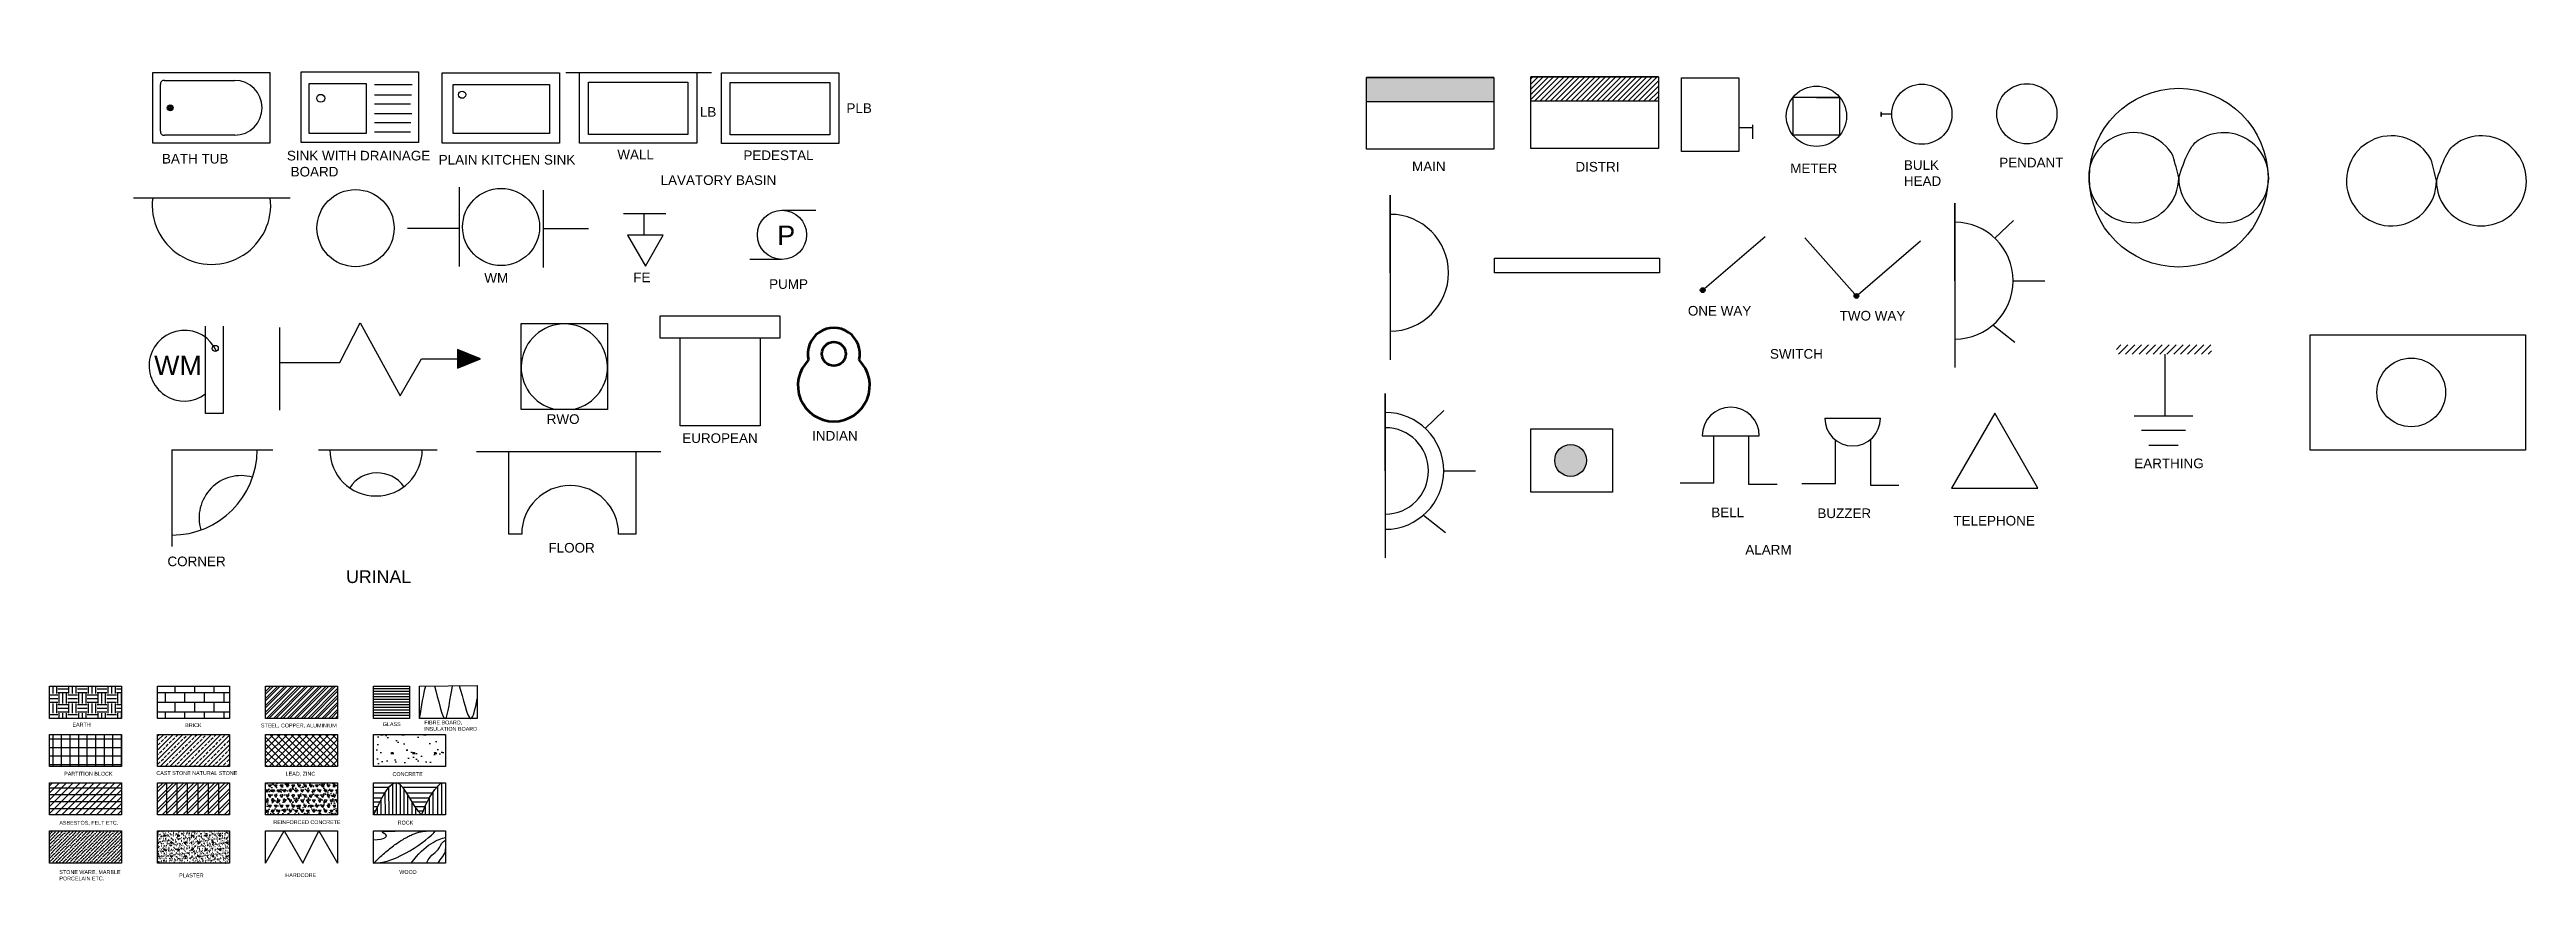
# Model space of a CAD drawing. Header units: millimetres. Extents: x 1287 to 66242, y 1495 to 12287.
# Drawn here: x 1287 to 33483, y 1495 to 12287 of the extents above; entities that cross this region are included whole.
import ezdxf

# ---------------------------------------------------------------- set-up
doc = ezdxf.new("R2010")
doc.units = ezdxf.units.MM
doc.styles.get("Standard").update_dxf_attribs({"font": 'arial.ttf'})

msp = doc.modelspace()

# ---------------------------------------------------------------- texts
at = {"lineweight": 200, "ltscale": 250, "char_height": 125, "attachment_point": 1}
for s, insert in [('LB', (9741, 11540)), ('PLB', (11646, 11589)), ('WALL', (8668, 10986)), ('PEDESTAL', (10307, 10977)), ('PLAIN KITCHEN SINK', (6346, 10919)), ('LAVATORY BASIN', (9230, 10654))]:
    msp.add_mtext_dynamic_manual_height_columns(s, width=1958.1, gutter_width=12.5, heights=[672], dxfattribs=dict(at, insert=insert))
at = {"lineweight": 200, "ltscale": 150, "attachment_point": 1}
for s, width, heights, insert, char_height in [('SINK WITH DRAINAGE\\P BOARD', 2270.81, [579], (4373, 10972), 125), ('BATH TUB', 1537.56, [0], (2749, 10932), 125), ('MAIN', 901.11, [306], (18998, 10833), 125), ('DISTRI', 901.11, [306], (21122, 10828), 125), ('METER', 901.11, [306], (23914, 10807), 125), ('BULK HEAD', 577.7, [338], (25391, 10850), 125), ('PENDANT', 901.11, [306], (26631, 10882), 125), ('WM', 728.59, [306], (6939, 9384), 125), ('FE', 728.59, [306], (8875, 9391), 125), ('PUMP', 728.59, [306], (10641, 9304), 125), ('ONE WAY', 901.11, [306], (22583, 8957), 125), ('TWO WAY', 901.11, [306], (24556, 8893), 125), ('SWITCH', 901.11, [306], (23650, 8397), 125), ('RWO', 901.11, [306], (7750, 7550), 125), ('EUROPEAN', 901.11, [306], (9512, 7303), 125), ('INDIAN', 901.11, [306], (11200, 7333), 125), ('EARTHING', 604.56, [293], (28386, 6975), 125), ('BELL', 604.56, [293], (22888, 6338), 125), ('BUZZER', 604.56, [293], (24267, 6327), 125), ('TELEPHONE', 604.56, [293], (26035, 6230), 125), ('FLOOR', 901.11, [306], (7773, 5879), 125), ('ALARM', 604.56, [293], (23330, 5853), 125), ('CORNER', 901.11, [306], (2820, 5702), 125), ('URINAL', 901.11, [306], (5142, 5523), 165)]:
    msp.add_mtext_dynamic_manual_height_columns(s, width=width, gutter_width=12.5, heights=heights, dxfattribs=dict(at, insert=insert, char_height=char_height))
at = {"char_height": 250, "attachment_point": 1}
for s, insert in [('P', (10747, 10001)), ('WM', (2647, 8312))]:
    msp.add_mtext(s, dxfattribs=dict(at, insert=insert))
at = {"char_height": 50, "attachment_point": 1}
for s, width, heights, insert in [('EARTH', 936.18, [0], (1585, 3544)), ('GLASS', 936.18, [0], (5619, 3550)), ('FIBRE BOARD, \\PINSULATION BOARD', 1380.74, [149], (6158, 3572)), ('BRICK', 936.18, [0], (3050, 3537)), ('STEEL, COPPER, ALUMINIUM', 1212.62, [135], (4035, 3533)), ('PARTITION BLOCK', 936.18, [0], (1478, 2906)), ('CAST STONE NATURAL STONE', 1071.35, [157], (2676, 2915)), ('LEAD, ZINC', 936.18, [0], (4357, 2906)), (' CONCRETE', 936.18, [0], (5726, 2902)), ('ASBESTOS, FELT ETC.', 936.18, [0], (1415, 2269)), ('REINFORCED CONCRETE', 936.18, [0], (4197, 2277)), ('ROCK', 936.18, [0], (5813, 2271)), ('STONE WARE, MARBLE PORCELAIN ETC.', 936.18, [0], (1415, 1629)), ('WOOD', 936.18, [0], (5834, 1630)), ('PLASTER', 936.18, [0], (2972, 1586)), ('HARDCORE', 936.18, [0], (4353, 1589))]:
    msp.add_mtext_dynamic_manual_height_columns(s, width=width, gutter_width=12.5, heights=heights, dxfattribs=dict(at, insert=insert))

# ---------------------------------------------------------------- blocks, each defined once
blk = doc.blocks.new('Bath Tub - 26 x 60 in.')
for p, q in [((8, -18), (10, -18)), ((9, -17), (9, -19))]:
    blk.add_line(p, q)
blk.add_lwpolyline([(0, -36), (0, 0), (60, 0), (60, -36)], close=True)
for points in [[(4, -30), (4, -6)], [(6, -4), (42, -4)], [(42, -32), (6, -32)]]:
    blk.add_lwpolyline(points)
for radius in [1.5, 1]:
    blk.add_circle((9, -18), radius)
for centre, radius, start, end in [((5.75, -5.75), 1.77, 81.8699, 188.1301), ((42, -18), 14, 270, 90), ((5.75, -30.25), 1.77, 171.8699, 278.1301)]:
    blk.add_arc(centre, radius, start, end)
blk = doc.blocks.new('Ground')
at = {"color": 7}
for p, q in [((-0.1, 0), (0.1, 0)), ((0.075, -0.05), (-0.075, -0.05)), ((-0.05, -0.1), (0.05, -0.1))]:
    blk.add_line(p, q, dxfattribs=at)

# ---------------------------------------------------------------- hatches: boundary and pattern name
h = msp.add_hatch(color=256)
h.dxf.hatch_style = 1
h.paths.add_polyline_path([(20061, 11608), (20061, 11924), (18404, 11924), (18404, 11608)])
h = msp.add_hatch()
h.set_pattern_fill('ANSI31', color=256, scale=15)
h.set_pattern_definition([(45, (4461.34, 0), (-33.67596, 33.67596), [])])
h.paths.add_polyline_path([(22200, 11616), (22200, 11932), (20544, 11932), (20544, 11616)])
h = msp.add_hatch(color=256)
h.dxf.hatch_style = 1
h.paths.add_polyline_path([(25100, 11470), (25091, 11470), (25091, 11423), (25100, 11423)])
h = msp.add_hatch(color=256)
h.dxf.hatch_style = 1
h.paths.add_polyline_path([(22807, 9162, 1), (22745, 9162, 1)])
h = msp.add_hatch(color=256)
h.dxf.hatch_style = 1
h.paths.add_polyline_path([(24805, 9087, 1), (24743, 9087, 1)])
h = msp.add_hatch(color=256)
h.dxf.hatch_style = 1
h.paths.add_polyline_path([(6592, 8392), (6592, 8151), (6888, 8272)])
h = msp.add_hatch()
h.set_pattern_fill('ANSI31', color=256, scale=20)
h.set_pattern_definition([(45, (13496.25, 5321.43), (-44.90128, 44.90128), [])])
h.paths.add_polyline_path([(29390, 8452), (28153, 8452), (28153, 8331), (29390, 8331)])
h = msp.add_hatch(color=256)
h.dxf.hatch_style = 1
h.paths.add_polyline_path([(20852, 6950, 1), (21264, 6950, 1)])
h = msp.add_hatch()
h.set_pattern_fill('EARTH', color=256, scale=20)
h.paths.add_polyline_path([(2224, 4018), (1287, 4018), (1287, 3600), (2224, 3600)])
h = msp.add_hatch()
h.set_pattern_fill('BRICK', color=256, scale=20)
h.paths.add_polyline_path([(3628, 4018), (2692, 4018), (2692, 3600), (3628, 3600)])
h = msp.add_hatch()
h.set_pattern_fill('STEEL', color=256, scale=20)
h.set_pattern_definition([(45, (0, 0), (-44.9013, 44.9013), []), (45, (0, 31.75), (-44.9013, 44.9013), [])])
h.paths.add_polyline_path([(5032, 4018), (4096, 4018), (4096, 3600), (5032, 3600)])
h = msp.add_hatch()
h.set_pattern_fill('_USER', color=256, scale=35, pattern_type=0)
h.set_pattern_definition([(0, (0, 0), (0, 35), [])])
h.paths.add_polyline_path([(5968, 4018), (5500, 4018), (5500, 3600), (5968, 3600)])
h = msp.add_hatch()
h.set_pattern_fill('NET', color=256, scale=35)
h.paths.add_polyline_path([(2224, 3391), (1287, 3391), (1287, 2973), (2224, 2973)])
h = msp.add_hatch()
h.set_pattern_fill('JIS_STN_2.5', color=256, scale=35)
h.paths.add_polyline_path([(3628, 3391), (2692, 3391), (2692, 2973), (3628, 2973)])
h = msp.add_hatch()
h.set_pattern_fill('ANSI37', color=256, scale=20)
h.paths.add_polyline_path([(5032, 3391), (4096, 3391), (4096, 2973), (5032, 2973)])
h = msp.add_hatch()
h.set_pattern_fill('AR-SAND', color=256, scale=5)
h.paths.add_polyline_path([(6436, 3391), (5500, 3391), (5500, 2973), (6436, 2973)])
h = msp.add_hatch()
h.set_pattern_fill('SWAMP', color=256, scale=11)
h.paths.add_polyline_path([(6436, 3391), (5500, 3391), (5500, 2973), (6436, 2973)])
h = msp.add_hatch()
h.set_pattern_fill('ANSI31', color=256, scale=20)
h.paths.add_polyline_path([(2224, 2764), (1287, 2764), (1287, 2347), (2224, 2347)])
h = msp.add_hatch()
h.set_pattern_fill('_USER', color=256, scale=90, pattern_type=0)
h.set_pattern_definition([(0, (0, 0), (0, 90), [])])
h.paths.add_polyline_path([(2224, 2764), (1287, 2764), (1287, 2347), (2224, 2347)])
h = msp.add_hatch()
h.set_pattern_fill('ANSI32', color=256, scale=10)
h.paths.add_polyline_path([(3628, 2764), (2692, 2764), (2692, 2347), (3628, 2347)])
h = msp.add_hatch()
h.set_pattern_fill('AR-SAND', color=256, scale=2)
h.paths.add_polyline_path([(5032, 2764), (4096, 2764), (4096, 2347), (5032, 2347)])
h = msp.add_hatch()
h.set_pattern_fill('TRIANG', color=256, scale=8)
h.paths.add_polyline_path([(5032, 2764), (4096, 2764), (4096, 2347), (5032, 2347)])
h = msp.add_hatch()
h.set_pattern_fill('ANSI36', color=256, scale=10)
h.paths.add_polyline_path([(2224, 2138), (1287, 2138), (1287, 1720), (2224, 1720)])
h = msp.add_hatch()
h.set_pattern_fill('AR-SAND', color=256)
h.paths.add_polyline_path([(3628, 2138), (2692, 2138), (2692, 1720), (3628, 1720)])
h = msp.add_hatch()
h.set_pattern_fill('GRASS', color=256, scale=5)
h.paths.add_polyline_path([(3628, 2138), (2692, 2138), (2692, 1720), (3628, 1720)])

# ---------------------------------------------------------------- linework, layer by layer
for p, q in [((7999, 11988), (9893, 11988)), ((5513, 11833), (6001, 11833)), ((5513, 11701), (5992, 11701)), ((24560, 11663), (23947, 11663)), ((23947, 11663), (23947, 11178)), ((24254, 11663), (24560, 11663)), ((24560, 11178), (24560, 11663)), ((5513, 11584), (5978, 11584)), ((5513, 11457), (5997, 11457)), ((5513, 11340), (5982, 11340)), ((23245, 11273), (23425, 11273)), ((23425, 11273), (23425, 11126)), ((25234, 11448), (25100, 11448)), ((5513, 11218), (5978, 11218)), ((23947, 11178), (24560, 11178)), ((2377, 10363), (4414, 10363)), ((2628, 10363), (4156, 10363)), ((6614, 10502), (6614, 9469)), ((7705, 10462), (7705, 9457)), ((18713, 9388), (18713, 10395)), ((18713, 10395), (18713, 8259)), ((8749, 10159), (9297, 10159)), ((9018, 9876), (9018, 10159)), ((10808, 10200), (11250, 10200)), ((26052, 9285), (26052, 10292)), ((26052, 10292), (26052, 8156)), ((26572, 9838), (26814, 10068)), ((6614, 9963), (5939, 9963)), ((7705, 9963), (8292, 9963)), ((22799, 9182), (23586, 9859)), ((24753, 9110), (24102, 9844)), ((24797, 9107), (25607, 9804)), ((10808, 9561), (10389, 9561)), ((26811, 9285), (27225, 9285)), ((3316, 7562), (3316, 8695)), ((3543, 8695), (3543, 7562)), ((5061, 8221), (5327, 8739)), ((5327, 8739), (5846, 7791)), ((7418, 8730), (8540, 8730)), ((7418, 7613), (7418, 8730)), ((8540, 8730), (8540, 7613)), ((26547, 8710), (26834, 8485)), ((4277, 8676), (4277, 7602)), ((4277, 8221), (5061, 8221)), ((5846, 7791), (6124, 8272)), ((6124, 8272), (6592, 8272)), ((28789, 7531), (28789, 8331)), ((18650, 6815), (18650, 7822)), ((18650, 7822), (18650, 5685)), ((3543, 7562), (3316, 7562)), ((8540, 7613), (7418, 7613)), ((19170, 7367), (19411, 7598)), ((24363, 7501), (25087, 7501)), ((2877, 7090), (4192, 7090)), ((2877, 7090), (2877, 5833)), ((4784, 7090), (6326, 7090)), ((22769, 7270), (23512, 7270)), ((22921, 7270), (23372, 7270)), ((22921, 6657), (22921, 7270)), ((23372, 7270), (23372, 6641)), ((24503, 6645), (24503, 7215)), ((24955, 7221), (24955, 6629)), ((6837, 7066), (9232, 7066)), ((19409, 6815), (19823, 6815)), ((22921, 6657), (22483, 6657)), ((23372, 6641), (23744, 6641)), ((24503, 6645), (24065, 6645)), ((24955, 6629), (25326, 6629)), ((19145, 6239), (19432, 6014)), ((2692, 2764), (3628, 2764)), ((2692, 2347), (2692, 2764)), ((2692, 2764), (2943, 2764)), ((2808, 2764), (2808, 2347)), ((2943, 2764), (2943, 2347)), ((2943, 2764), (3078, 2764)), ((3078, 2764), (3078, 2347)), ((3213, 2764), (3213, 2347)), ((3348, 2764), (3348, 2347)), ((3485, 2764), (3485, 2347)), ((3628, 2764), (3628, 2347)), ((5500, 2706), (5699, 2706)), ((5500, 2634), (5649, 2634)), ((5653, 2347), (5649, 2634)), ((5703, 2347), (5699, 2706)), ((5749, 2347), (5749, 2752)), ((5799, 2347), (5799, 2764)), ((5851, 2347), (5851, 2736)), ((5877, 2706), (6319, 2706)), ((5898, 2347), (5898, 2676)), ((5925, 2634), (6265, 2634)), ((5945, 2347), (5945, 2602)), ((6276, 2347), (6276, 2651)), ((6334, 2347), (6334, 2723)), ((6388, 2347), (6388, 2764)), ((3628, 2347), (2692, 2347)), ((5500, 2568), (5610, 2568)), ((5500, 2516), (5583, 2516)), ((5500, 2454), (5552, 2454)), ((5500, 2401), (5526, 2401)), ((5549, 2347), (5549, 2448)), ((5597, 2347), (5597, 2543)), ((5964, 2568), (6225, 2568)), ((5995, 2516), (6198, 2516)), ((5999, 2347), (5999, 2509)), ((6034, 2454), (6168, 2454)), ((6050, 2347), (6050, 2431)), ((6072, 2401), (6144, 2401)), ((6173, 2347), (6173, 2464)), ((6225, 2347), (6225, 2568)), ((4096, 1720), (4338, 2138)), ((4338, 2138), (4579, 1720)), ((4579, 1720), (4790, 2138)), ((4790, 2138), (5032, 1720))]:
    msp.add_line(p, q)
for points in [[(4559, 11082), (4559, 11996), (6083, 11996), (6083, 11082)], [(6391, 11072), (6391, 11987), (7915, 11987), (7915, 11072)], [(8178, 11073), (8178, 11988), (9702, 11988), (9702, 11073)], [(10023, 11068), (10023, 11983), (11547, 11983), (11547, 11068)], [(18404, 11924), (20061, 11924), (20061, 10995), (18404, 10995)], [(18404, 11924), (20061, 11924), (20061, 11924), (18404, 11924)], [(18404, 11924), (20061, 11924), (20061, 11608), (18404, 11608)], [(20544, 11932), (22200, 11932), (22200, 11003), (20544, 11003)], [(20544, 11932), (22200, 11932), (22200, 11932), (20544, 11932)], [(20544, 11932), (22200, 11932), (22200, 11616), (20544, 11616)], [(22500, 11919), (23245, 11919), (23245, 10962), (22500, 10962)], [(4662, 11847), (5405, 11847), (5405, 11199), (4662, 11199)], [(6532, 11833), (7786, 11833), (7786, 11199), (6532, 11199)], [(8291, 11864), (9586, 11864), (9586, 11186), (8291, 11186)], [(10136, 11859), (11432, 11859), (11432, 11181), (10136, 11181)], [(23422, 11273), (23428, 11273), (23428, 11306), (23422, 11306)], [(25091, 11423), (25100, 11423), (25100, 11470), (25091, 11470)], [(9032, 9472), (9265, 9876), (8799, 9876)], [(20069, 9576), (22216, 9576), (22216, 9388), (20069, 9388)], [(9221, 8543), (10786, 8543), (10786, 8825), (9221, 8825)], [(6888, 8272), (6592, 8392), (6592, 8151)], [(9485, 8543), (10524, 8543), (10524, 7402), (9485, 7402)], [(30674, 8581), (33469, 8581), (33469, 7086), (30674, 7086)], [(26572, 7564), (26009, 6589), (27134, 6589)], [(20543, 7361), (21603, 7361), (21603, 6539), (20543, 6539)], [(1287, 4018), (2224, 4018), (2224, 3600), (1287, 3600)], [(2692, 4018), (3628, 4018), (3628, 3600), (2692, 3600)], [(4096, 4018), (5032, 4018), (5032, 3600), (4096, 3600)], [(5500, 4018), (5968, 4018), (5968, 3600), (5500, 3600)], [(6098, 4019), (6848, 4028), (6848, 3598), (6098, 3598)], [(1287, 3391), (2224, 3391), (2224, 2973), (1287, 2973)], [(2692, 3391), (3628, 3391), (3628, 2973), (2692, 2973)], [(4096, 3391), (5032, 3391), (5032, 2973), (4096, 2973)], [(5500, 3391), (6436, 3391), (6436, 2973), (5500, 2973)], [(1287, 2764), (2224, 2764), (2224, 2347), (1287, 2347)], [(4096, 2764), (5032, 2764), (5032, 2347), (4096, 2347)], [(5500, 2764), (6436, 2764), (6436, 2347), (5500, 2347)], [(1287, 2138), (2224, 2138), (2224, 1720), (1287, 1720)], [(2692, 2138), (3628, 2138), (3628, 1720), (2692, 1720)], [(5500, 2138), (6436, 2138), (6436, 1720), (5500, 1720)]]:
    msp.add_lwpolyline(points, close=True)
for points in [[(7425, 5995), (7259, 5995), (7259, 7066), (8907, 7066), (8907, 5995), (8685, 5995)], [(4096, 1720), (4096, 2138), (5032, 2138), (5032, 1720)]]:
    msp.add_lwpolyline(points)
for centre, radius in [((4813, 11654), 51.7), ((6650, 11701), 46.9), ((24254, 11421), 391), ((25625, 11448), 391), ((26990, 11453), 391), ((28963, 10623), 1161), ((5265, 9968), 501), ((7157, 9983), 501), ((10808, 9881), 320), ((22776, 9162), 31), ((24774, 9087), 31), ((3441, 8405), 39.9), ((31986, 7834), 446), ((21058, 6950), 206)]:
    msp.add_circle(centre, radius)
at = {"lineweight": 106, "ltscale": 2}
msp.add_circle((11482, 8335), 156, dxfattribs=at)
for centre, radius, start, end in [((28378, 10623), 585, 28.6228, 0), ((29548, 10623), 585, 180, 121.5358), ((31728, 10582), 585, 28.6228, 0), ((32898, 10582), 585, 180, 121.5358), ((3392, 10267), 770, 172.8572, 7.1428), ((18713, 9388), 759, 270, 90), ((26052, 9285), 759, 270, 90), ((7979, 8162), 561, 282.3017, 257.6983), ((3041, 8181), 459, 24.1807, 306.8803), ((18650, 6815), 759, 270, 90), ((23140, 7270), 372, 0, 180), ((24725, 7501), 362, 180, 0), ((2877, 7090), 1109, 270, 0), ((5531, 7090), 601, 180, 0), ((18650, 6815), 561, 270, 90), ((5547, 6360), 429, 35.9394, 146.6086), ((3778, 6206), 547, 74.2304, 196.8546), ((8055, 5995), 630, 0, 180)]:
    msp.add_arc(centre, radius, start, end)
for centre, radius, start, end in [((11482, 8335), 338, 346.3911, 193.6089), ((11482, 7924), 467, 134.7276, 45.2724)]:
    msp.add_arc(centre, radius, start, end, dxfattribs=at)
for points, degree in [([(28963, 10623), (29037, 10845), (29111, 11067), (29242, 11122)], 3), ([(32313, 10582), (32388, 10803), (32462, 11025), (32593, 11080)], 3), ([(28963, 10623), (28940, 10719), (28917, 10814), (28891, 10904)], 3), ([(32313, 10582), (32291, 10677), (32268, 10773), (32242, 10862)], 3), ([(6098, 3598), (6124, 3759), (6150, 3920), (6178, 4020)], 3), ([(5500, 2347), (5595, 2546), (5691, 2746), (5778, 2764)], 3), ([(5804, 2764), (5900, 2743), (5986, 2475), (6121, 2347)], 3), ([(6121, 2347), (6188, 2502), (6255, 2657), (6377, 2764)], 3), ([(5500, 1720), (5926, 2138), (6206, 2138)], 2), ([(5500, 1720), (5797, 1720), (6193, 2008), (6305, 2138)], 3), ([(5500, 2024), (5646, 2024), (5735, 2109), (5500, 2138), (5912, 2138)], 3), ([(5986, 1720), (6175, 1967), (6336, 2036), (6436, 2051)], 3), ([(6341, 1720), (6367, 1782), (6436, 1821), (6436, 1906)], 3)]:
    msp.add_open_spline(points, degree=degree)
for points, knots in [([(6290, 4021), (6339, 3864), (6440, 3320), (6494, 3883), (6527, 4024)], [646.591435, 646.591435, 646.591435, 646.591435, 1077.630766, 1466.970251, 1466.970251, 1466.970251, 1466.970251]), ([(6613, 4025), (6661, 3880), (6755, 3409), (6821, 3725), (6848, 3854)], [1750.611191, 1750.611191, 1750.611191, 1750.611191, 2155.678913, 2432.468993, 2432.468993, 2432.468993, 2432.468993]), ([(6187, 1720), (6251, 1849), (6336, 1849), (6396, 2005), (6436, 2019)], [0, 0, 0, 0, 1, 1.469992, 1.469992, 1.469992, 1.469992])]:
    msp.add_open_spline(points, degree=3, knots=knots)

# ---------------------------------------------------------------- block references
for name, p, xscale, yscale, zscale in [('Bath Tub - 26 x 60 in.', (2628, 11988), 25.4, 25.4, 25.4), ('Ground', (28765, 7531), 3810, 3810, 3810)]:
    msp.add_blockref(name, p, dxfattribs=dict(xscale=xscale, yscale=yscale, zscale=zscale))

msp.set_redraw_order([(e.dxf.handle, doc.entitydb.next_handle()) for e in msp.query("TEXT MTEXT ATTDEF DIMENSION ARC_DIMENSION")])  # texts and dimensions are drawn at this point

doc.saveas('drawing.dxf')
